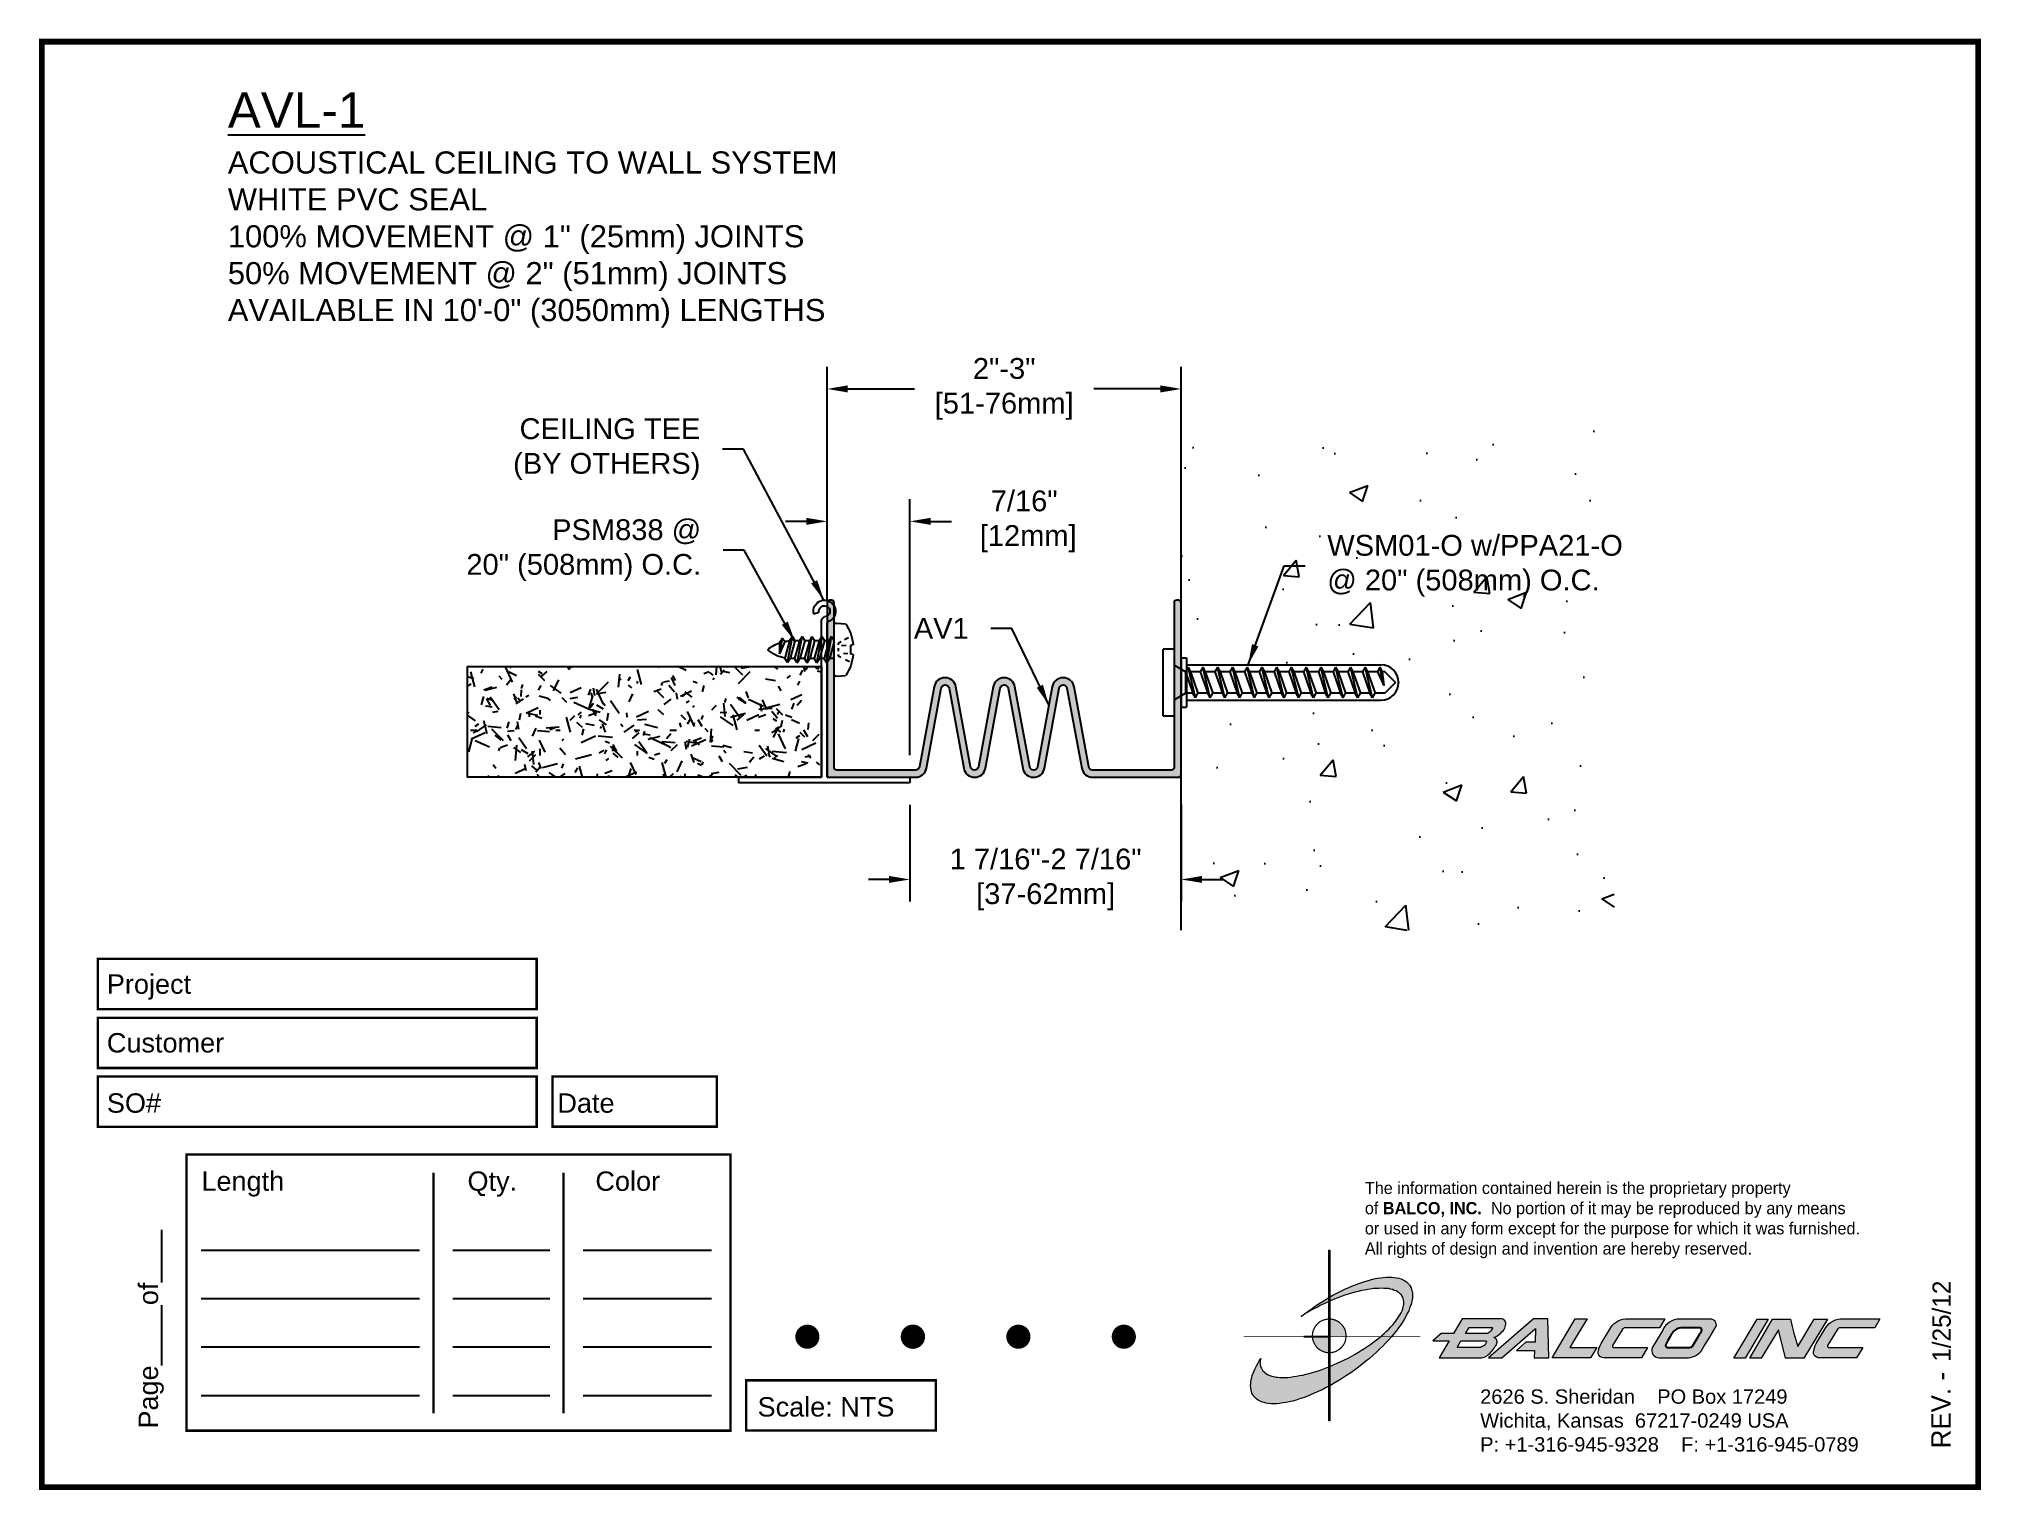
# Paper-space layout 'Layout1' of a CAD drawing. Header units: inches. Extents: x 0 to 10, y 0 to 7.5.
# The model-space entities are those that its viewports show. They can reach past a viewport. Long polylines and large blocks are cut down to what shows.
import ezdxf

# ---------------------------------------------------------------- set-up
doc = ezdxf.new("R2010")
doc.units = ezdxf.units.IN
doc.header["$MEASUREMENT"] = 0
for name, color, linetype in [('Anchors', 4, 'Continuous'), ('Border', 7, 'Continuous'), ('Conditions', 1, 'Continuous'), ('Dimensions', 3, 'Continuous'), ('Fillers', 2, 'Continuous'), ('Metals', 7, 'Continuous'), ('Text', 2, 'Continuous')]:
    doc.layers.add(name, color=color, linetype=linetype)
doc.styles.add('ARIAL', font='arial.ttf')
doc.styles.add('Copyright', font='ERASDEMI.TTF')
doc.dimstyles.new('ARIAL', dxfattribs={"dimtxt": 0.1175, "dimasz": 0.1175, "dimexe": 0.125, "dimexo": 0.125, "dimgap": 0.125, "dimtad": 0, "dimtih": 1, "dimtoh": 1, "dimdec": 4, "dimzin": 0, "dimdsep": 46, "dimlunit": 4, "dimtxsty": 'ARIAL', "dimcen": 0.09, "dimadec": 0, "dimazin": 0, "dimtfac": 1, "dimtdec": 4, "dimtofl": 0, "dimtmove": 0, "dimatfit": 3, "dimfxl": 0, "dimfrac": 2, "dimtolj": 1, "dimtzin": 0, "dimarcsym": 0})

psp = doc.layouts.get("Layout1")

# ---------------------------------------------------------------- texts
at = {"insert": (6.828, 1.576), "char_height": 0.0625, "width": 50.295, "attachment_point": 1, "style": 'Copyright'}
psp.add_mtext('The information contained herein is the proprietary property\\Pof {\\fEras Bold ITC|b0|i0|c0|p34;BALCO, INC.}  No portion of it may be reproduced by any means\\Por used in any form except for the purpose for which it was furnished.\\PAll rights of design and invention are hereby reserved.', dxfattribs=at)
at = {"layer": 'Border', "style": 'ARIAL'}
for s, p in [('Project', (0.336, 2.547)), ('Customer', (0.336, 2.244)), ('SO#', (0.336, 1.933)), ('Date', (2.661, 1.933)), ('Length', (0.824, 1.53)), ('Qty.', (2.197, 1.53)), ('Color', (2.857, 1.53)), ('Scale: NTS', (3.694, 0.365))]:
    psp.add_text(s, height=0.1, dxfattribs=at).set_placement(p)
psp.add_text('Page%%u        %%uof%%u       ', height=0.1, rotation=90, dxfattribs=at).set_placement((0.6, 0.303))
at = {"layer": 'Border', "insert": (7.423, 0.505), "char_height": 0.074, "width": 2.3438, "attachment_point": 1, "style": 'ARIAL'}
psp.add_mtext('2626 S. Sheridan    PO Box 17249\\PWichita, Kansas  67217-0249 USA \\PP: +1-316-945-9328    F: +1-316-945-0789', dxfattribs=at)

msp = doc.modelspace()

# ---------------------------------------------------------------- texts
at = {"layer": 'Text', "insert": (2.4734, 8.65193), "char_height": 0.2, "width": 3.9375, "attachment_point": 1, "style": 'ARIAL'}
msp.add_mtext('{\\LAVL-1\\P\\H0.625x;\\lACOUSTICAL CEILING TO WALL SYSTEM\\PWHITE PVC SEAL\\P100% MOVEMENT @ 1" (25mm) JOINTS\\P50% MOVEMENT @ 2" (51mm) JOINTS\\PAVAILABLE IN 10\'-0" (3050mm) LENGTHS}', dxfattribs=at)
at = {"layer": 'Text', "char_height": 0.1175, "style": 'ARIAL'}
for s, insert, attachment_point in [(' CEILING TEE\\P(BY OTHERS)', (5.14245, 6.63665), 6), ('PSM838 @\\P20" (508mm) O.C.', (5.14666, 6.06621), 6), ('WSM01-O w/PPA21-O\\P@ 20" (508mm) O.C.', (8.68274, 5.97793), 4), ('AV1', (6.65803, 5.62431), 6)]:
    msp.add_mtext(s, dxfattribs=dict(at, insert=insert, attachment_point=attachment_point))

# ---------------------------------------------------------------- blocks, each defined once
blk = doc.blocks.new('ACADlogo')
h = blk.add_hatch(color=256)
h.paths.add_polyline_path([(-3.346, 1.223), (-3.351, 1.223), (-3.351, 0.979), (-3.346, 0.982)])
h.paths.add_polyline_path([(-3.346, 0.961), (-3.351, 0.959), (-3.351, 0.868), (-3.346, 0.868)])
h.paths.add_polyline_path([(-3.346, 0.777), (-3.351, 0.777), (-3.351, 0.699), (-3.351, 0.695), (-3.35, 0.695), (-3.346, 0.695)])
h.paths.add_polyline_path([(-3.346, 0.864), (-3.346, 0.868), (-3.35, 0.868), (-3.351, 0.868), (-3.351, 0.777), (-3.346, 0.777), (-3.346, 0.778), (-3.348, 0.778)])
h.paths.add_polyline_path([(-3.346, 0.524), (-3.351, 0.521), (-3.351, 0.342), (-3.346, 0.342)])
h.paths.add_polyline_path([(-3.346, 0.695), (-3.351, 0.695), (-3.351, 0.621), (-3.346, 0.623)])
h.paths.add_polyline_path([(-3.346, 0.623), (-3.351, 0.621), (-3.351, 0.521), (-3.346, 0.524)])
h.paths.add_polyline_path([(-3.346, 0.982), (-3.351, 0.979), (-3.351, 0.959), (-3.346, 0.961)])
h = blk.add_hatch(color=175)
h.paths.add_polyline_path([(-3.518, 0.573), (-3.534, 0.571), (-3.548, 0.569), (-3.562, 0.567), (-3.576, 0.567), (-3.589, 0.566), (-3.602, 0.567), (-3.614, 0.568), (-3.625, 0.569), (-3.636, 0.572), (-3.646, 0.574), (-3.656, 0.577), (-3.664, 0.581), (-3.673, 0.585), (-3.679, 0.589), (-3.685, 0.595), (-3.688, 0.598), (-3.691, 0.6), (-3.695, 0.607), (-3.699, 0.614), (-3.703, 0.621), (-3.704, 0.626), (-3.705, 0.631), (-3.706, 0.637), (-3.706, 0.642), (-3.705, 0.648), (-3.705, 0.653), (-3.703, 0.659), (-3.702, 0.665), (-3.71, 0.652), (-3.717, 0.639), (-3.725, 0.626), (-3.731, 0.613), (-3.737, 0.601), (-3.741, 0.589), (-3.746, 0.577), (-3.749, 0.566), (-3.751, 0.555), (-3.753, 0.544), (-3.754, 0.538), (-3.754, 0.533), (-3.755, 0.523), (-3.754, 0.513), (-3.753, 0.508), (-3.752, 0.503), (-3.75, 0.494), (-3.748, 0.486), (-3.743, 0.477), (-3.74, 0.473), (-3.738, 0.469), (-3.734, 0.465), (-3.73, 0.461), (-3.723, 0.455), (-3.715, 0.449), (-3.706, 0.445), (-3.695, 0.44), (-3.685, 0.437), (-3.674, 0.434), (-3.661, 0.432), (-3.648, 0.431), (-3.634, 0.431), (-3.62, 0.431), (-3.604, 0.433), (-3.588, 0.435), (-3.572, 0.438), (-3.556, 0.441), (-3.538, 0.445), (-3.52, 0.449), (-3.503, 0.456), (-3.483, 0.461), (-3.464, 0.469), (-3.445, 0.477), (-3.426, 0.485), (-3.406, 0.494), (-3.385, 0.503), (-3.364, 0.514), (-3.351, 0.521), (-3.351, 0.621), (-3.364, 0.616), (-3.382, 0.609), (-3.4, 0.603), (-3.418, 0.598), (-3.436, 0.592), (-3.453, 0.587), (-3.47, 0.583), (-3.486, 0.579), (-3.503, 0.576)])
h.paths.add_polyline_path([(-3.215, 0.687), (-3.251, 0.667), (-3.289, 0.649), (-3.327, 0.631), (-3.345, 0.623), (-3.346, 0.623), (-3.346, 0.524), (-3.343, 0.525), (-3.323, 0.537), (-3.302, 0.549), (-3.28, 0.563), (-3.259, 0.577), (-3.238, 0.59), (-3.218, 0.605), (-3.198, 0.62), (-3.179, 0.635), (-3.16, 0.65), (-3.141, 0.665), (-3.123, 0.681), (-3.106, 0.696), (-3.089, 0.712), (-3.074, 0.727), (-3.058, 0.743), (-3.043, 0.759), (-3.03, 0.775), (-3.028, 0.777), (-3.085, 0.777), (-3.091, 0.772), (-3.105, 0.761), (-3.118, 0.75), (-3.134, 0.739), (-3.149, 0.729), (-3.165, 0.718), (-3.182, 0.707), (-3.198, 0.697)])
h.paths.add_polyline_path([(-2.921, 1.009), (-2.922, 1.015), (-2.924, 1.02), (-2.926, 1.029), (-2.931, 1.038), (-2.934, 1.043), (-2.936, 1.047), (-2.94, 1.05), (-2.943, 1.054), (-2.951, 1.06), (-2.959, 1.066), (-2.968, 1.071), (-2.978, 1.075), (-2.989, 1.079), (-3, 1.081), (-3.013, 1.083), (-3.026, 1.084), (-3.04, 1.084), (-3.054, 1.084), (-3.07, 1.083), (-3.085, 1.081), (-3.102, 1.079), (-3.118, 1.075), (-3.136, 1.07), (-3.153, 1.066), (-3.171, 1.06), (-3.191, 1.054), (-3.21, 1.047), (-3.229, 1.039), (-3.248, 1.031), (-3.268, 1.022), (-3.289, 1.012), (-3.31, 1.002), (-3.33, 0.991), (-3.346, 0.982), (-3.346, 0.961), (-3.342, 0.962), (-3.323, 0.971), (-3.305, 0.978), (-3.287, 0.984), (-3.268, 0.991), (-3.251, 0.996), (-3.234, 1.002), (-3.216, 1.007), (-3.199, 1.011), (-3.182, 1.015), (-3.167, 1.018), (-3.15, 1.021), (-3.136, 1.023), (-3.121, 1.025), (-3.107, 1.026), (-3.093, 1.026), (-3.079, 1.027), (-3.067, 1.026), (-3.054, 1.026), (-3.043, 1.025), (-3.032, 1.022), (-3.022, 1.02), (-3.013, 1.016), (-3.004, 1.013), (-2.997, 1.009), (-2.989, 1.005), (-2.983, 0.999), (-2.98, 0.996), (-2.978, 0.994), (-2.973, 0.987), (-2.969, 0.981), (-2.967, 0.973), (-2.965, 0.965), (-2.964, 0.957), (-2.964, 0.949), (-2.964, 0.944), (-2.965, 0.94), (-2.967, 0.93), (-2.969, 0.921), (-2.973, 0.911), (-2.978, 0.901), (-2.983, 0.891), (-2.989, 0.881), (-2.996, 0.871), (-3.004, 0.86), (-3.012, 0.849), (-3.021, 0.838), (-3.032, 0.827), (-3.042, 0.816), (-3.053, 0.805), (-3.065, 0.794), (-3.077, 0.783), (-3.085, 0.777), (-3.028, 0.777), (-3.016, 0.791), (-3.004, 0.806), (-2.992, 0.822), (-2.981, 0.837), (-2.971, 0.852), (-2.962, 0.866), (-2.954, 0.882), (-2.946, 0.896), (-2.939, 0.91), (-2.934, 0.924), (-2.929, 0.938), (-2.926, 0.944), (-2.925, 0.951), (-2.922, 0.963), (-2.92, 0.975), (-2.92, 0.982), (-2.919, 0.987), (-2.92, 0.999), (-2.92, 1.005)])
h.paths.add_polyline_path([(-3.372, 0.966), (-3.393, 0.953), (-3.415, 0.94), (-3.435, 0.925), (-3.455, 0.911), (-3.475, 0.897), (-3.494, 0.882), (-3.468, 0.898), (-3.439, 0.915), (-3.41, 0.93), (-3.396, 0.938), (-3.38, 0.945), (-3.351, 0.959), (-3.351, 0.979)])
h = blk.add_hatch(color=256)
h.paths.add_polyline_path([(-3.268, 0.814), (-3.27, 0.819), (-3.273, 0.824), (-3.276, 0.828), (-3.279, 0.833), (-3.282, 0.837), (-3.286, 0.841), (-3.29, 0.845), (-3.294, 0.849), (-3.298, 0.852), (-3.303, 0.855), (-3.308, 0.858), (-3.313, 0.86), (-3.318, 0.863), (-3.323, 0.864), (-3.328, 0.866), (-3.334, 0.867), (-3.339, 0.868), (-3.345, 0.868), (-3.346, 0.868), (-3.346, 0.777), (-3.335, 0.777), (-3.262, 0.777), (-3.262, 0.781), (-3.262, 0.787), (-3.263, 0.792), (-3.264, 0.798), (-3.265, 0.803), (-3.266, 0.808)])
h.paths.add_polyline_path([(-3.351, 0.777), (-3.436, 0.777), (-3.435, 0.773), (-3.435, 0.768), (-3.434, 0.762), (-3.432, 0.757), (-3.431, 0.752), (-3.428, 0.747), (-3.426, 0.742), (-3.423, 0.737), (-3.42, 0.732), (-3.417, 0.728), (-3.414, 0.723), (-3.41, 0.719), (-3.406, 0.716), (-3.401, 0.712), (-3.397, 0.709), (-3.392, 0.706), (-3.387, 0.704), (-3.382, 0.701), (-3.377, 0.699), (-3.372, 0.698), (-3.367, 0.696), (-3.361, 0.695), (-3.356, 0.695), (-3.351, 0.695)])
h.paths.add_polyline_path([(-3.346, 0.868), (-3.35, 0.868), (-3.351, 0.868), (-3.351, 0.777), (-3.346, 0.777)])
h = blk.add_hatch(color=256)
h.paths.add_polyline_path([(-2.438, 0.844, 0.412988), (-2.461, 0.869), (-2.663, 0.869), (-2.707, 0.794), (-2.771, 0.794), (-2.815, 0.755), (-2.73, 0.755), (-2.781, 0.668), (-2.563, 0.668, 0.107996), (-2.538, 0.677, 0.108939), (-2.494, 0.724, 0.080345), (-2.483, 0.745, 0.419497), (-2.499, 0.773, 0.149928), (-2.447, 0.815, 0.134283)])
h.paths.add_polyline_path([(-2.507, 0.821, -0.209012), (-2.532, 0.794), (-2.538, 0.794), (-2.646, 0.794), (-2.627, 0.825), (-2.51, 0.825, -0.56619)], flags=16)
h.paths.add_polyline_path([(-2.538, 0.75, -0.241309), (-2.569, 0.722), (-2.688, 0.722), (-2.669, 0.755), (-2.541, 0.755, -0.56619)], flags=16)
for points in [[(-2.285, 0.819), (-2.287, 0.748), (-2.335, 0.748), (-2.383, 0.705), (-2.29, 0.705), (-2.292, 0.668), (-2.215, 0.668), (-2.221, 0.869), (-2.295, 0.869), (-2.527, 0.668), (-2.458, 0.668)], [(-2.018, 0.869), (-2.079, 0.869), (-2.198, 0.668), (-2, 0.668), (-1.968, 0.722), (-2.107, 0.722), (-2.085, 0.759), (-2.064, 0.794)], [(-1.617, 0.869), (-1.807, 0.869, 0.270182), (-1.896, 0.825), (-1.946, 0.742, 0.109019), (-1.961, 0.695, 0.340665), (-1.945, 0.672, 0.129907), (-1.923, 0.668), (-1.738, 0.668), (-1.706, 0.722), (-1.878, 0.722), (-1.882, 0.722, -0.601242), (-1.887, 0.731), (-1.838, 0.813, -0.253048), (-1.821, 0.823), (-1.645, 0.823)], [(-1.083, 0.867), (-1.14, 0.867), (-1.261, 0.667), (-1.26, 0.667), (-1.202, 0.667)], [(-0.96, 0.83), (-0.969, 0.867), (-1.061, 0.867), (-1.179, 0.667), (-1.12, 0.667), (-1.031, 0.812), (-0.995, 0.667), (-0.9, 0.667), (-0.778, 0.867), (-0.846, 0.867), (-0.931, 0.727), (-0.951, 0.795)], [(-0.507, 0.869), (-0.697, 0.869, 0.270182), (-0.786, 0.825), (-0.836, 0.742, 0.109019), (-0.85, 0.695, 0.340665), (-0.835, 0.672, 0.129907), (-0.812, 0.668), (-0.628, 0.668), (-0.595, 0.722), (-0.768, 0.722), (-0.772, 0.722, -0.601242), (-0.777, 0.731), (-0.728, 0.813, -0.253048), (-0.71, 0.823), (-0.534, 0.823)], [(-3.346, 0.623), (-3.351, 0.621), (-3.351, 0.521), (-3.346, 0.524)]]:
    blk.add_hatch(color=256).paths.add_polyline_path(points)
h = blk.add_hatch(color=256)
h.paths.add_polyline_path([(-1.377, 0.868), (-1.383, 0.868), (-1.383, 0.868), (-1.44, 0.868), (-1.492, 0.868), (-1.541, 0.868, 0.297712), (-1.628, 0.811), (-1.68, 0.723, 0.585116), (-1.646, 0.668), (-1.506, 0.668, 0.210586), (-1.429, 0.703), (-1.415, 0.726), (-1.389, 0.769), (-1.352, 0.831, 0.4352)])
h.paths.add_polyline_path([(-1.437, 0.823, -0.603783), (-1.428, 0.805), (-1.431, 0.801), (-1.434, 0.796), (-1.438, 0.789), (-1.474, 0.728, -0.229001), (-1.489, 0.722), (-1.494, 0.722), (-1.501, 0.722), (-1.597, 0.722), (-1.604, 0.722, -0.492401), (-1.613, 0.734), (-1.601, 0.757), (-1.591, 0.775), (-1.582, 0.791, -0.238368), (-1.535, 0.823)], flags=16)
for q in [(-3.48, 0.777), (-3.351, 0.642)]:
    blk.add_line((-3.351, 0.777), q)
at = {"color": 7, "lineweight": 0}
for points in [[(-3.351, 1.223), (-3.346, 1.223), (-3.346, 0.342), (-3.351, 0.342), (-3.351, 1.223)], [(-2.292, 0.668), (-2.215, 0.668), (-2.221, 0.869), (-2.295, 0.869), (-2.527, 0.668), (-2.458, 0.668), (-2.285, 0.819), (-2.287, 0.748), (-2.286, 0.748), (-2.335, 0.748), (-2.383, 0.705), (-2.29, 0.705), (-2.292, 0.668), (-2.292, 0.668)], [(-2.198, 0.668), (-2.079, 0.869), (-2.018, 0.869), (-2.064, 0.794), (-2.085, 0.759), (-2.107, 0.722), (-1.968, 0.722), (-2, 0.668), (-2.198, 0.668), (-2.198, 0.668)], [(-1.383, 0.868), (-1.383, 0.868)], [(-1.261, 0.667), (-1.14, 0.867), (-1.083, 0.867), (-1.202, 0.667), (-1.26, 0.667), (-1.261, 0.667), (-1.261, 0.667)], [(-0.9, 0.667), (-0.995, 0.667), (-1.031, 0.812), (-1.12, 0.667), (-1.179, 0.667), (-1.061, 0.867), (-0.969, 0.867), (-0.96, 0.83), (-0.951, 0.795), (-0.931, 0.727), (-0.846, 0.867), (-0.778, 0.867), (-0.9, 0.667), (-0.9, 0.667)]]:
    blk.add_lwpolyline(points, dxfattribs=at)
at = {"color": 175, "lineweight": 0}
blk.add_lwpolyline([(-2.926, 1.029), (-2.924, 1.02), (-2.922, 1.015), (-2.921, 1.009), (-2.92, 1.005), (-2.92, 0.999), (-2.919, 0.987), (-2.92, 0.982), (-2.92, 0.975), (-2.922, 0.963), (-2.925, 0.951), (-2.926, 0.944), (-2.929, 0.938), (-2.934, 0.924), (-2.939, 0.91), (-2.946, 0.896), (-2.954, 0.882), (-2.962, 0.866), (-2.971, 0.852), (-2.981, 0.837), (-2.992, 0.822), (-3.004, 0.806), (-3.016, 0.791), (-3.03, 0.775), (-3.043, 0.759), (-3.058, 0.743), (-3.074, 0.727), (-3.089, 0.712), (-3.106, 0.696), (-3.123, 0.681), (-3.141, 0.665), (-3.16, 0.65), (-3.179, 0.635), (-3.198, 0.62), (-3.218, 0.605), (-3.238, 0.59), (-3.259, 0.577), (-3.28, 0.563), (-3.302, 0.549), (-3.323, 0.537), (-3.343, 0.525), (-3.364, 0.514), (-3.385, 0.503), (-3.406, 0.494), (-3.426, 0.485), (-3.445, 0.477), (-3.464, 0.469), (-3.483, 0.461), (-3.503, 0.456), (-3.52, 0.449), (-3.538, 0.445), (-3.556, 0.441), (-3.572, 0.438), (-3.588, 0.435), (-3.604, 0.433), (-3.62, 0.431), (-3.634, 0.431), (-3.648, 0.431), (-3.661, 0.432), (-3.674, 0.434), (-3.685, 0.437), (-3.695, 0.44), (-3.706, 0.445), (-3.715, 0.449), (-3.723, 0.455), (-3.73, 0.461), (-3.734, 0.465), (-3.738, 0.469), (-3.74, 0.473), (-3.743, 0.477), (-3.748, 0.486), (-3.75, 0.494), (-3.752, 0.503), (-3.753, 0.508), (-3.754, 0.513), (-3.755, 0.523), (-3.754, 0.533), (-3.754, 0.538), (-3.753, 0.544), (-3.751, 0.555), (-3.749, 0.566), (-3.746, 0.577), (-3.741, 0.589), (-3.737, 0.601), (-3.731, 0.613), (-3.725, 0.626), (-3.717, 0.639), (-3.71, 0.652), (-3.702, 0.665), (-3.703, 0.659), (-3.705, 0.653), (-3.705, 0.648), (-3.706, 0.642), (-3.706, 0.637), (-3.705, 0.631), (-3.704, 0.626), (-3.703, 0.621), (-3.699, 0.614), (-3.695, 0.607), (-3.691, 0.6), (-3.688, 0.598), (-3.685, 0.595), (-3.679, 0.589), (-3.673, 0.585), (-3.664, 0.581), (-3.656, 0.577), (-3.646, 0.574), (-3.636, 0.572), (-3.625, 0.569), (-3.614, 0.568), (-3.602, 0.567), (-3.589, 0.566), (-3.576, 0.567), (-3.562, 0.567), (-3.548, 0.569), (-3.534, 0.571), (-3.518, 0.573), (-3.503, 0.576), (-3.486, 0.579), (-3.47, 0.583), (-3.453, 0.587), (-3.436, 0.592), (-3.418, 0.598), (-3.4, 0.603), (-3.382, 0.609), (-3.364, 0.616), (-3.345, 0.623), (-3.327, 0.631), (-3.289, 0.649), (-3.251, 0.667), (-3.215, 0.687), (-3.198, 0.697), (-3.182, 0.707), (-3.165, 0.718), (-3.149, 0.729), (-3.134, 0.739), (-3.118, 0.75), (-3.105, 0.761), (-3.091, 0.772), (-3.077, 0.783), (-3.065, 0.794), (-3.053, 0.805), (-3.042, 0.816), (-3.032, 0.827), (-3.021, 0.838), (-3.012, 0.849), (-3.004, 0.86), (-2.996, 0.871), (-2.989, 0.881), (-2.983, 0.891), (-2.978, 0.901), (-2.973, 0.911), (-2.969, 0.921), (-2.967, 0.93), (-2.965, 0.94), (-2.964, 0.944), (-2.964, 0.949), (-2.964, 0.957), (-2.965, 0.965), (-2.967, 0.973), (-2.969, 0.981), (-2.973, 0.987), (-2.978, 0.994), (-2.98, 0.996), (-2.983, 0.999), (-2.989, 1.005), (-2.997, 1.009), (-3.004, 1.013), (-3.013, 1.016), (-3.022, 1.02), (-3.032, 1.022), (-3.043, 1.025), (-3.054, 1.026), (-3.067, 1.026), (-3.079, 1.027), (-3.093, 1.026), (-3.107, 1.026), (-3.121, 1.025), (-3.136, 1.023), (-3.15, 1.021), (-3.167, 1.018), (-3.182, 1.015), (-3.199, 1.011), (-3.216, 1.007), (-3.234, 1.002), (-3.251, 0.996), (-3.268, 0.991), (-3.287, 0.984), (-3.305, 0.978), (-3.323, 0.971), (-3.342, 0.962), (-3.38, 0.945), (-3.396, 0.938), (-3.41, 0.93), (-3.439, 0.915), (-3.468, 0.898), (-3.494, 0.882), (-3.475, 0.897), (-3.455, 0.911), (-3.435, 0.925), (-3.415, 0.94), (-3.393, 0.953), (-3.372, 0.966), (-3.351, 0.979), (-3.33, 0.991), (-3.31, 1.002), (-3.289, 1.012), (-3.268, 1.022), (-3.248, 1.031), (-3.229, 1.039), (-3.21, 1.047), (-3.191, 1.054), (-3.171, 1.06), (-3.153, 1.066), (-3.136, 1.07), (-3.118, 1.075), (-3.102, 1.079), (-3.085, 1.081), (-3.07, 1.083), (-3.054, 1.084), (-3.04, 1.084), (-3.026, 1.084), (-3.013, 1.083), (-3, 1.081), (-2.989, 1.079), (-2.978, 1.075), (-2.968, 1.071), (-2.959, 1.066), (-2.951, 1.06), (-2.943, 1.054), (-2.94, 1.05), (-2.936, 1.047), (-2.934, 1.043), (-2.931, 1.038), (-2.926, 1.029), (-2.926, 1.029)], dxfattribs=at)
at = {"color": 7, "lineweight": 0, "const_width": 0.0064}
blk.add_lwpolyline([(-3.262, 0.781), (-3.262, 0.787), (-3.263, 0.792), (-3.264, 0.798), (-3.265, 0.803), (-3.266, 0.808), (-3.268, 0.814), (-3.27, 0.819), (-3.273, 0.824), (-3.276, 0.828), (-3.279, 0.833), (-3.282, 0.837), (-3.286, 0.841), (-3.29, 0.845), (-3.294, 0.849), (-3.298, 0.852), (-3.303, 0.855), (-3.308, 0.858), (-3.313, 0.86), (-3.318, 0.863), (-3.323, 0.864), (-3.328, 0.866), (-3.334, 0.867), (-3.339, 0.868), (-3.345, 0.868), (-3.35, 0.868), (-3.356, 0.868), (-3.361, 0.867), (-3.367, 0.866), (-3.372, 0.865), (-3.377, 0.863), (-3.382, 0.862), (-3.387, 0.859), (-3.392, 0.857), (-3.397, 0.854), (-3.401, 0.851), (-3.406, 0.847), (-3.41, 0.843), (-3.414, 0.839), (-3.417, 0.835), (-3.42, 0.831), (-3.423, 0.826), (-3.426, 0.821), (-3.428, 0.816), (-3.431, 0.811), (-3.432, 0.806), (-3.434, 0.801), (-3.435, 0.795), (-3.435, 0.79), (-3.436, 0.784), (-3.436, 0.779), (-3.435, 0.773), (-3.435, 0.768), (-3.434, 0.762), (-3.432, 0.757), (-3.431, 0.752), (-3.428, 0.747), (-3.426, 0.742), (-3.423, 0.737), (-3.42, 0.732), (-3.417, 0.728), (-3.414, 0.723), (-3.41, 0.719), (-3.406, 0.716), (-3.401, 0.712), (-3.397, 0.709), (-3.392, 0.706), (-3.387, 0.704), (-3.382, 0.701), (-3.377, 0.699), (-3.372, 0.698), (-3.367, 0.696), (-3.361, 0.695), (-3.356, 0.695), (-3.35, 0.695), (-3.345, 0.695), (-3.339, 0.695), (-3.334, 0.696), (-3.328, 0.697), (-3.323, 0.698), (-3.318, 0.7), (-3.313, 0.702), (-3.308, 0.705), (-3.303, 0.708), (-3.298, 0.711), (-3.294, 0.714), (-3.29, 0.718), (-3.286, 0.721), (-3.282, 0.726), (-3.279, 0.73), (-3.276, 0.734), (-3.273, 0.739), (-3.27, 0.744), (-3.268, 0.749), (-3.266, 0.754), (-3.265, 0.76), (-3.264, 0.765), (-3.263, 0.77), (-3.262, 0.776), (-3.262, 0.781)], dxfattribs=at)
at = {"color": 7, "lineweight": 0}
for points in [[(-2.447, 0.815, 0.130368), (-2.438, 0.843, 0.448367), (-2.463, 0.869), (-2.663, 0.869), (-2.707, 0.794), (-2.771, 0.794), (-2.815, 0.755), (-2.73, 0.755), (-2.781, 0.668), (-2.563, 0.668, 0.107996), (-2.538, 0.677, 0.108939), (-2.494, 0.724, 0.077395), (-2.484, 0.744, 0.430878), (-2.499, 0.773, 0.149928)], [(-2.507, 0.821, -0.209012), (-2.532, 0.794), (-2.538, 0.794), (-2.646, 0.794), (-2.627, 0.825), (-2.512, 0.825), (-2.509, 0.825, -0.531288)], [(-1.838, 0.813), (-1.887, 0.731, 0.587385), (-1.882, 0.722), (-1.878, 0.722), (-1.706, 0.722), (-1.738, 0.668), (-1.923, 0.668, -0.129907), (-1.945, 0.672, -0.349839), (-1.961, 0.696, -0.107341), (-1.946, 0.742), (-1.896, 0.825, -0.270182), (-1.807, 0.869), (-1.617, 0.869), (-1.645, 0.823), (-1.821, 0.823, 0.252436)], [(-1.68, 0.723, 0.585116), (-1.646, 0.668), (-1.506, 0.668, 0.210586), (-1.429, 0.703), (-1.415, 0.726), (-1.389, 0.769), (-1.352, 0.831, 0.4352), (-1.377, 0.868), (-1.383, 0.868), (-1.383, 0.868), (-1.44, 0.868), (-1.492, 0.868), (-1.541, 0.868, 0.297712), (-1.628, 0.811)], [(-0.728, 0.813), (-0.777, 0.731, 0.587385), (-0.772, 0.722), (-0.768, 0.722), (-0.595, 0.722), (-0.628, 0.668), (-0.812, 0.668, -0.129907), (-0.835, 0.672, -0.349839), (-0.85, 0.696, -0.107341), (-0.836, 0.742), (-0.786, 0.825, -0.270182), (-0.697, 0.869), (-0.507, 0.869), (-0.534, 0.823), (-0.71, 0.823, 0.252436)], [(-2.569, 0.722), (-2.688, 0.722), (-2.669, 0.755), (-2.543, 0.755), (-2.54, 0.755, -0.531288), (-2.538, 0.75, -0.241309)]]:
    blk.add_lwpolyline(points, format="xyb", close=True, dxfattribs=at)
blk.add_lwpolyline([(-1.437, 0.823), (-1.535, 0.823, 0.238368), (-1.582, 0.791), (-1.591, 0.775), (-1.601, 0.757), (-1.613, 0.734, 0.490298), (-1.604, 0.722), (-1.597, 0.722), (-1.501, 0.722), (-1.494, 0.722), (-1.489, 0.722, 0.229001), (-1.474, 0.728), (-1.438, 0.789), (-1.434, 0.796), (-1.431, 0.801), (-1.428, 0.805, 0.603783)], format="xyb", close=True)
blk.add_lwpolyline([(-2.879, 0.777, 0.00455, 0.00455, 0), (-3.791, 0.777, 0.00183, 0.00183, 0), (-3.791, 0.777, 0.00183, 0.00183, 0)], format="xyseb", dxfattribs=at)
blk = doc.blocks.new('REV')
at = {"style": 'Copyright'}
blk.add_text('REV. -', height=0.1, rotation=90, dxfattribs=at).set_placement((-0.142, 0.201))
at = {"style": 'Copyright', "flags": 4}
blk.add_attdef('REVISIONDATE', (-0.142, 0.648), '', height=0.0938, rotation=90, dxfattribs=at)
blk = doc.blocks.new('acttbar')
blk.add_line((0.484, 0.031), (0.484, 0))
at = {"layer": 'Metals'}
blk.add_line((-0.484, 0.031), (-0.484, 0), dxfattribs=at)
for points in [[(-0.016, 0.031), (-0.016, 0.906)], [(0.016, 0.031), (0.016, 0.913)], [(0.03, 0.961), (0.06, 0.953)], [(-0.016, 0.031), (-0.484, 0.031)], [(-0.484, 0), (0.484, 0)], [(0.484, 0.031), (0.016, 0.031)]]:
    blk.add_lwpolyline(points, dxfattribs=at)
for centre, radius, start, end in [((-0.001, 0.969), 0.0625, 345.5186, 249.8671), ((-0.001, 0.969), 0.0313, 345.9938, 269.3303), ((-0.031, 0.89), 0.0223, 46.7158, 71.33), ((-0.014, 0.911), 0.0297, 355.5582, 64.1671)]:
    blk.add_arc(centre, radius, start, end, dxfattribs=at)
blk = doc.blocks.new('*D6')
at = {"layer": 'Defpoints', "color": 0}
for p in [(6.326, 4.752), (7.858, 4.752), (7.858, 4.206)]:
    blk.add_point(p, dxfattribs=at)
at = {"layer": 'Dimensions', "color": 0, "lineweight": -2}
for p, q in [((6.326, 4.627), (6.326, 4.081)), ((7.858, 4.627), (7.858, 4.081)), ((6.208, 4.206), (6.091, 4.206)), ((7.975, 4.206), (8.093, 4.206))]:
    blk.add_line(p, q, dxfattribs=at)
at = {"layer": 'Dimensions', "color": 0}
for points in [[(6.208, 4.226), (6.208, 4.187), (6.326, 4.206)], [(7.975, 4.226), (7.975, 4.187), (7.858, 4.206)]]:
    blk.add_solid(points, dxfattribs=at)
at = {"layer": 'Dimensions', "color": 0, "insert": (7.092, 4.206), "char_height": 0.1175, "attachment_point": 5, "style": 'ARIAL'}
blk.add_mtext('\\A1;1 7/16"-2 7/16"\\P[37-62mm]', dxfattribs=at)
blk = doc.blocks.new('AV1')
blk.add_hatch(color=256).paths.add_polyline_path([(0.728, 0.511, 0.833258), (0.605, 0.511), (0.522, 0.058, -0.362025), (0.5, 0.04), (0.055, 0.04, -0.414214), (0.04, 0.055), (0.04, 0.985, 0.414214), (0.025, 1), (0.015, 1, 0.414214), (0, 0.985), (0, 0.015, 0.414214), (0.015, 0), (0.5, 0, 0.362025), (0.561, 0.051), (0.645, 0.504, -0.833258), (0.689, 0.504), (0.772, 0.051, 0.833258), (0.895, 0.051), (0.978, 0.504, -0.833258), (1.022, 0.504), (1.105, 0.051, 0.833258), (1.228, 0.051), (1.311, 0.504, -0.833258), (1.355, 0.504), (1.439, 0.051, 0.362025), (1.5, 0), (1.985, 0, 0.414214), (2, 0.015), (2, 0.985, 0.414214), (1.985, 1), (1.975, 1, 0.414214), (1.96, 0.985), (1.96, 0.055, -0.414214), (1.945, 0.04), (1.5, 0.04, -0.362025), (1.478, 0.058), (1.395, 0.511, 0.833258), (1.272, 0.511), (1.189, 0.058, -0.833258), (1.145, 0.058), (1.061, 0.511, 0.833258), (0.939, 0.511), (0.855, 0.058, -0.833258), (0.811, 0.058)])
at = {"linetype": 'Continuous', "flags": 128}
blk.add_lwpolyline([(0.04, 0.985, 0.414214), (0.025, 1), (0.015, 1, 0.414214), (0, 0.985), (0, 0.015, 0.414214), (0.015, 0), (0.5, 0, 0.362025), (0.561, 0.051), (0.645, 0.504, -0.833258), (0.689, 0.504), (0.772, 0.051, 0.833258), (0.895, 0.051), (0.978, 0.504, -0.833258), (1.022, 0.504), (1.105, 0.051, 0.833258), (1.228, 0.051), (1.311, 0.504, -0.833258), (1.355, 0.504), (1.439, 0.051, 0.362025), (1.5, 0), (1.985, 0, 0.414214), (2, 0.015), (2, 0.985, 0.414214), (1.985, 1), (1.975, 1, 0.414214), (1.96, 0.985), (1.96, 0.055, -0.414214), (1.945, 0.04), (1.5, 0.04, -0.362025), (1.478, 0.058), (1.395, 0.511, 0.833258), (1.272, 0.511), (1.189, 0.058, -0.833258), (1.145, 0.058), (1.061, 0.511, 0.833258), (0.939, 0.511), (0.855, 0.058, -0.833258), (0.811, 0.058), (0.728, 0.511, 0.833258), (0.605, 0.511), (0.522, 0.058, -0.362025), (0.5, 0.04), (0.055, 0.04, -0.414214), (0.04, 0.055)], format="xyb", close=True, dxfattribs=at)
blk = doc.blocks.new('x')
for p, q in [((-0.15, 0.39), (-0.146, 0.44)), ((-0.069, 0.461), (-0.058, 0.439)), ((-0.027, 0.482), (-0.025, 0.469)), ((-0.025, 0.469), (0.025, 0.469)), ((-0.024, 0.453), (-0.022, 0.428)), ((0.023, 0.443), (0.021, 0.416)), ((0.027, 0.482), (0.025, 0.469)), ((0.067, 0.457), (0.055, 0.434)), ((0.15, 0.39), (0.146, 0.44)), ((-0.137, 0.375), (0.137, 0.375)), ((-0.075, 0.333), (0.075, 0.361)), ((-0.075, 0.333), (-0.05, 0.349)), ((-0.075, 0.333), (-0.05, 0.318)), ((-0.05, 0.375), (-0.05, 0.349)), ((0.045, 0.375), (-0.05, 0.349)), ((0.05, 0.346), (-0.05, 0.318)), ((-0.044, 0.412), (-0.037, 0.399)), ((-0.037, 0.399), (-0.027, 0.399)), ((-0.009, 0.399), (0.008, 0.399)), ((0.028, 0.399), (0.037, 0.399)), ((0.045, 0.415), (0.037, 0.399)), ((0.075, 0.361), (0.05, 0.346)), ((0.05, 0.346), (0.05, 0.321)), ((0.075, 0.361), (0.052, 0.375)), ((-0.075, 0.278), (0.075, 0.306)), ((-0.075, 0.278), (-0.05, 0.293)), ((-0.075, 0.278), (-0.05, 0.262)), ((-0.075, 0.222), (0.075, 0.25)), ((-0.075, 0.222), (-0.05, 0.238)), ((-0.075, 0.222), (-0.05, 0.207)), ((0.05, 0.321), (-0.05, 0.293)), ((-0.05, 0.318), (-0.05, 0.293)), ((0.05, 0.29), (-0.05, 0.262)), ((0.05, 0.265), (-0.05, 0.238)), ((-0.05, 0.262), (-0.05, 0.238)), ((0.05, 0.235), (-0.05, 0.207)), ((0.075, 0.306), (0.05, 0.321)), ((0.075, 0.306), (0.05, 0.29)), ((0.05, 0.29), (0.05, 0.265)), ((0.075, 0.25), (0.05, 0.265)), ((0.075, 0.25), (0.05, 0.235)), ((0.05, 0.235), (0.05, 0.21)), ((-0.075, 0.167), (0.075, 0.194)), ((-0.075, 0.167), (-0.05, 0.182)), ((-0.075, 0.167), (-0.05, 0.151)), ((-0.072, 0.111), (0.075, 0.139)), ((-0.072, 0.111), (-0.05, 0.126)), ((-0.072, 0.111), (-0.047, 0.097)), ((0.05, 0.21), (-0.05, 0.182)), ((-0.05, 0.207), (-0.05, 0.182)), ((0.05, 0.179), (-0.05, 0.151)), ((0.05, 0.154), (-0.05, 0.126)), ((-0.05, 0.151), (-0.05, 0.13)), ((0.05, 0.123), (-0.047, 0.097)), ((0.075, 0.194), (0.05, 0.21)), ((0.075, 0.194), (0.05, 0.179)), ((0.05, 0.179), (0.05, 0.154)), ((0.075, 0.139), (0.05, 0.154)), ((0.075, 0.139), (0.05, 0.123)), ((0.047, 0.097), (-0.024, 0.066)), ((-0.024, 0.066), (0.066, 0.083)), ((0.039, 0.066), (-0.024, 0.066)), ((0.066, 0.083), (0.039, 0.066)), ((0.066, 0.083), (0.047, 0.097))]:
    blk.add_line(p, q)
for centre, radius, start, end in [((0, 0.219), 0.265, 95.8447, 123.323), ((0, 0.219), 0.265, 56.677, 84.1553), ((-0.137, 0.388), 0.0135, 175, 270), ((0.137, 0.388), 0.0135, 270, 5), ((0.147, 0.131), 0.197, 179.589, 181.5734), ((-0.147, 0.131), 0.197, 349.9042, 357.7894), ((0.147, 0.131), 0.197, 190.0914, 221.761), ((-0.147, 0.131), 0.197, 318.239, 340.6631)]:
    blk.add_arc(centre, radius, start, end)
blk = doc.blocks.new('PSM838')
blk.add_blockref('x', (0, -0.375))
blk = doc.blocks.new('*D10')
at = {"layer": 'Defpoints', "color": 0}
for p in [(6.326, 6.229), (5.858, 5.658), (6.326, 4.783)]:
    blk.add_point(p, dxfattribs=at)
at = {"layer": 'Dimensions', "color": 0, "lineweight": -2}
for p, q in [((5.858, 5.783), (5.858, 6.354)), ((6.326, 4.908), (6.326, 6.354)), ((5.74, 6.229), (5.623, 6.229)), ((6.443, 6.229), (6.561, 6.229))]:
    blk.add_line(p, q, dxfattribs=at)
at = {"layer": 'Dimensions', "color": 0}
for points in [[(5.74, 6.249), (5.74, 6.209), (5.858, 6.229)], [(6.443, 6.249), (6.443, 6.209), (6.326, 6.229)]]:
    blk.add_solid(points, dxfattribs=at)
at = {"layer": 'Dimensions', "color": 0, "insert": (6.971, 6.229), "char_height": 0.1175, "attachment_point": 5, "style": 'ARIAL'}
blk.add_mtext('\\A1;7/16"\\P [12mm]', dxfattribs=at)
blk = doc.blocks.new('WSM01')
for p, q in [((-0.188, 0.062), (-0.188, 0)), ((-0.188, 0.062), (0.188, 0.062)), ((0.188, 0), (-0.188, 0)), ((-0.098, 0), (-0.06, -0.065)), ((0.06, -0.065), (0.098, 0)), ((0.188, 0), (0.188, 0.062)), ((-0.086, -0.121), (0.086, -0.079)), ((-0.086, -0.121), (-0.06, -0.106)), ((0.06, -0.065), (-0.06, -0.106)), ((0.06, -0.065), (-0.06, -0.065)), ((-0.06, -0.106), (-0.06, -0.065)), ((0.06, -0.093), (-0.06, -0.135)), ((0.086, -0.079), (0.06, -0.065)), ((0.086, -0.079), (0.06, -0.093)), ((0.06, -0.148), (0.06, -0.093)), ((-0.086, -0.121), (-0.06, -0.135)), ((-0.086, -0.204), (0.086, -0.162)), ((-0.086, -0.204), (-0.06, -0.19)), ((-0.086, -0.204), (-0.06, -0.218)), ((-0.06, -0.19), (-0.06, -0.135)), ((0.06, -0.148), (-0.06, -0.19)), ((0.06, -0.176), (-0.06, -0.218)), ((-0.06, -0.273), (-0.06, -0.218)), ((0.086, -0.162), (0.06, -0.148)), ((0.086, -0.162), (0.06, -0.176)), ((0.06, -0.231), (0.06, -0.176)), ((-0.086, -0.287), (0.086, -0.246)), ((-0.086, -0.287), (-0.06, -0.273)), ((-0.086, -0.287), (-0.06, -0.302)), ((-0.086, -0.371), (0.086, -0.329)), ((0.06, -0.231), (-0.06, -0.273)), ((0.06, -0.26), (-0.06, -0.302)), ((-0.06, -0.356), (-0.06, -0.302)), ((0.06, -0.315), (-0.06, -0.356)), ((0.086, -0.246), (0.06, -0.231)), ((0.086, -0.246), (0.06, -0.26)), ((0.06, -0.315), (0.06, -0.26)), ((0.086, -0.329), (0.06, -0.315)), ((0.086, -0.329), (0.06, -0.343)), ((-0.086, -0.371), (-0.06, -0.356)), ((-0.086, -0.371), (-0.06, -0.385)), ((-0.086, -0.454), (0.086, -0.412)), ((0.06, -0.343), (-0.06, -0.385)), ((-0.06, -0.44), (-0.06, -0.385)), ((0.06, -0.398), (-0.06, -0.44)), ((0.06, -0.426), (-0.06, -0.468)), ((0.06, -0.398), (0.06, -0.343)), ((0.086, -0.412), (0.06, -0.398)), ((0.086, -0.412), (0.06, -0.426)), ((0.06, -0.481), (0.06, -0.426)), ((-0.086, -0.454), (-0.06, -0.44)), ((-0.086, -0.454), (-0.06, -0.468)), ((-0.086, -0.537), (0.086, -0.496)), ((-0.086, -0.537), (-0.06, -0.523)), ((-0.086, -0.537), (-0.06, -0.552)), ((-0.06, -0.523), (-0.06, -0.468)), ((0.06, -0.481), (-0.06, -0.523)), ((0.06, -0.51), (-0.06, -0.552)), ((0.086, -0.496), (0.06, -0.481)), ((0.086, -0.496), (0.06, -0.51)), ((0.06, -0.565), (0.06, -0.51)), ((-0.086, -0.621), (0.086, -0.579)), ((-0.086, -0.621), (-0.06, -0.606)), ((-0.086, -0.621), (-0.06, -0.635)), ((-0.06, -0.606), (-0.06, -0.552)), ((0.06, -0.565), (-0.06, -0.606)), ((0.06, -0.593), (-0.06, -0.635)), ((-0.06, -0.69), (-0.06, -0.635)), ((0.06, -0.648), (-0.06, -0.69)), ((0.086, -0.579), (0.06, -0.565)), ((0.086, -0.579), (0.06, -0.593)), ((0.06, -0.648), (0.06, -0.593)), ((0.086, -0.662), (0.06, -0.648)), ((-0.086, -0.704), (0.086, -0.662)), ((-0.086, -0.704), (-0.06, -0.69)), ((-0.086, -0.704), (-0.06, -0.718)), ((-0.086, -0.787), (0.086, -0.746)), ((0.06, -0.676), (-0.06, -0.718)), ((-0.06, -0.773), (-0.06, -0.718)), ((0.06, -0.731), (-0.06, -0.773)), ((0.06, -0.76), (-0.06, -0.802)), ((0.086, -0.662), (0.06, -0.676)), ((0.06, -0.731), (0.06, -0.676)), ((0.086, -0.746), (0.06, -0.731)), ((0.086, -0.746), (0.06, -0.76)), ((0.06, -0.815), (0.06, -0.76)), ((-0.086, -0.787), (-0.06, -0.773)), ((-0.086, -0.787), (-0.06, -0.802)), ((-0.086, -0.871), (0.086, -0.829)), ((-0.086, -0.871), (-0.06, -0.856)), ((-0.086, -0.871), (-0.06, -0.885)), ((-0.06, -0.856), (-0.06, -0.802)), ((0.06, -0.815), (-0.06, -0.856)), ((0.06, -0.843), (-0.06, -0.885)), ((0.086, -0.829), (0.06, -0.815)), ((0.086, -0.829), (0.06, -0.843)), ((0.06, -0.898), (0.06, -0.843)), ((-0.086, -0.954), (0.086, -0.912)), ((-0.086, -0.954), (-0.06, -0.94)), ((-0.086, -0.954), (-0.06, -0.968)), ((-0.06, -0.94), (-0.06, -0.885)), ((0.06, -0.898), (-0.06, -0.94)), ((0.06, -0.926), (-0.06, -0.968)), ((-0.06, -1.023), (-0.06, -0.968)), ((0.06, -0.981), (-0.06, -1.023)), ((0.086, -0.912), (0.06, -0.898)), ((0.086, -0.912), (0.06, -0.926)), ((0.06, -0.981), (0.06, -0.926)), ((0.086, -0.996), (0.06, -0.981)), ((-0.086, -1.037), (0.086, -0.996)), ((-0.086, -1.037), (-0.06, -1.023)), ((-0.086, -1.037), (-0.06, -1.052)), ((-0.086, -1.121), (0.086, -1.079)), ((0.06, -1.01), (-0.06, -1.052)), ((-0.06, -1.106), (-0.06, -1.052)), ((0.06, -1.065), (-0.06, -1.106)), ((0.06, -1.093), (-0.06, -1.135)), ((0.086, -0.996), (0.06, -1.01)), ((0.06, -1.065), (0.06, -1.01)), ((0.086, -1.079), (0.06, -1.065)), ((0.086, -1.079), (0.06, -1.093)), ((0.06, -1.148), (0.06, -1.093)), ((-0.086, -1.121), (-0.06, -1.106)), ((-0.086, -1.121), (-0.06, -1.135)), ((-0.06, -1.19), (-0.06, -1.135)), ((0, -1.25), (-0.06, -1.19)), ((0.06, -1.148), (-0.017, -1.185)), ((-0.017, -1.185), (0.086, -1.162)), ((0.06, -1.175), (-0.017, -1.185)), ((0, -1.25), (0.06, -1.19)), ((0.086, -1.162), (0.06, -1.148)), ((0.086, -1.162), (0.06, -1.175)), ((0.06, -1.19), (0.06, -1.175))]:
    blk.add_line(p, q)
blk = doc.blocks.new('PPA21')
for p, q in [((0.14, 0), (-0.14, 0)), ((-0.14, 0), (-0.14, -0.03)), ((0.14, 0), (0.14, -0.03)), ((0.14, -0.03), (-0.14, -0.03)), ((-0.1, -0.03), (-0.1, -1.128)), ((0.1, -0.03), (0.1, -1.128)), ((0.001, -1.227), (-0.001, -1.227))]:
    blk.add_line(p, q)
for centre, start, end in [((-0.001, -1.128), 180, 270), ((0.001, -1.128), 270, 0)]:
    blk.add_arc(centre, 0.099, start, end)
blk = doc.blocks.new('*D13')
at = {"layer": 'Defpoints', "color": 0}
for p in [(7.858, 6.977), (7.858, 5.768), (5.858, 5.658)]:
    blk.add_point(p, dxfattribs=at)
at = {"layer": 'Dimensions', "color": 0, "lineweight": -2}
for p, q in [((5.858, 5.783), (5.858, 7.102)), ((7.858, 5.893), (7.858, 7.102)), ((5.975, 6.977), (6.351, 6.977)), ((7.74, 6.977), (7.364, 6.977))]:
    blk.add_line(p, q, dxfattribs=at)
at = {"layer": 'Dimensions', "color": 0}
for points in [[(5.975, 6.997), (5.975, 6.957), (5.858, 6.977)], [(7.74, 6.997), (7.74, 6.957), (7.858, 6.977)]]:
    blk.add_solid(points, dxfattribs=at)
at = {"layer": 'Dimensions', "color": 0, "insert": (6.858, 6.977), "char_height": 0.1175, "attachment_point": 5, "style": 'ARIAL'}
blk.add_mtext('\\A1;2"-3" \\P[51-76mm]', dxfattribs=at)

# ---------------------------------------------------------------- dimensions: what is measured, and where the dimension line sits
at = {"layer": 'Dimensions'}
for base, p1, p2, text, picture, middle in [((7.85764, 6.977), (5.85764, 5.65804), (7.85764, 5.76849), '2"-3" \\P[51-76mm]', '*D13', (6.85764, 6.977)), ((7.85764, 4.20641), (6.32564, 4.75224), (7.85764, 4.75224), '1 7/16"-2 7/16"\\P[37-62mm]', '*D6', (7.09164, 4.20641))]:
    dim = msp.add_linear_dim(base=base, p1=p1, p2=p2, text=text, dimstyle='ARIAL', override={"dimpost": '\\X'}, dxfattribs=at)
    dim.commit()
    dim.dimension.update_dxf_attribs({"geometry": picture, "text_midpoint": middle})
dim = msp.add_linear_dim(base=(6.32564, 6.22906), p1=(5.85764, 5.65804), p2=(6.32564, 4.78349), dimstyle='ARIAL', override={"dimpost": '\\X'}, dxfattribs=at)
dim.commit()
dim.dimension.update_dxf_attribs({"geometry": '*D10', "text_midpoint": (6.97117, 6.22906), "dimtype": 160})

# ---------------------------------------------------------------- hatches: boundary and pattern name
at = {"layer": 'Conditions'}
h = msp.add_hatch(dxfattribs=at)
h.set_pattern_fill('AR-CONC', color=256, scale=0.15, style=0)
h.paths.add_polyline_path([(10.30337, 6.74064), (7.85764, 6.74064), (7.85764, 5.45871), (7.88764, 5.45871), (7.88764, 5.41871), (8.98555, 5.41871, -0.41421356), (9.08455, 5.31971), (9.08455, 5.31771, -0.41421356), (8.98555, 5.21871), (7.88764, 5.21871), (7.88764, 5.17871), (7.85764, 5.17871), (7.85764, 3.92031), (10.30337, 3.92031)])
h.paths.add_polyline_path([(8.65337, 6.18333), (10.22736, 6.18333), (10.22736, 5.77253), (8.65337, 5.77253)], flags=24)
h = msp.add_hatch(dxfattribs=at)
h.set_pattern_fill('TEXTURED', color=256, scale=0.625, style=0)
h.set_pattern_definition([(0, (0.45, 0.3), (0.275, 0.475), [0.025, -0.41875, 0.01875, -0.18125, 0.0375, -0.44375]), (5, (0.16875, 0.525), (0.246096, 0.485797), [0.05, -0.41875, 0.0375, -0.18125, 0.075, -0.44375]), (10, (0.33125, 0.55625), (0.168075, 0.594467), [0.04375, -0.10625, 0.05625, -0.33125, 0.03125, -0.4125]), (15, (0.21875, 0.6125), (0.14064, 0.561793), [0.0875, -0.10625, 0.09375, -0.33125, 0.06875, -0.4125]), (20, (0.26875, 0.35625), (0.278064, 0.460367), [0.05, -0.34375, 0.04375, -0.25625, 0.03125, -0.2]), (25, (0.35625, 0.26875), (0.311635, 0.455643), [0.06875, -0.34375, 0.0875, -0.25625, 0.075, -0.2]), (30, (0.45, 0.31875), (-0.04577, 0.529275), [0.03125, -0.20625, 0.025, -0.30625, 0.01875, -0.40625]), (35, (0.16875, 0.09375), (0.046507, 0.620063), [0.06875, -0.20625, 0.05, -0.30625, 0.0375, -0.40625]), (40, (0.275, 0.45625), (0.070491, 0.450772), [0.025, -0.275, 0.01875, -0.175, 0.05, -0.31875]), (45, (0.275, 0.23125), (-0.128163, 0.6143), [0.05, -0.275, 0.0375, -0.175, 0.09375, -0.31875]), (50, (0.36875, 0.23125), (-0.167183, 0.491111), [0.0125, -0.23125, 0.03125, -0.38125, 0.0375, -0.19375]), (60, (0.3875, 0.275), (-0.207235, 0.466058), [0.03125, -0.25625, 0.0125, -0.3, 0.025, -0.23125]), (65, (0.1625, 0.275), (-0.151977, 0.650142), [0.06875, -0.25625, 0.025, -0.3, 0.05, -0.23125]), (70, (0.31875, 0.2), (-0.228942, 0.44914), [0.01875, -0.11875, 0.0375, -0.2, 0.025, -0.275]), (75, (0.09375, 0.14375), (-0.48455, 0.48571), [0.0375, -0.11875, 0.075, -0.2, 0.05, -0.275]), (80, (0.35, 0.56875), (-0.43451, 0.343166), [0.04375, -0.275, 0.01875, -0.325, 0.0375, -0.30625]), (85, (0.40625, 0.11875), (-0.518802, 0.308892), [0.0875, -0.275, 0.0375, -0.325, 0.075, -0.30625]), (90, (0.3875, 0.3), (-0.55, 0.23125), [0.0375, -0.19375, 0.025, -0.38125, 0.0125, -0.3875]), (95, (0.1625, 0.525), (-0.58767, 0.40658), [0.075, -0.19375, 0.025, -0.38125, 0.025, -0.3875]), (100, (0.2875, 0.49375), (-0.516607, 0.302386), [0.04375, -0.24375, 0.0375, -0.2, 0.04375, -0.45625]), (105, (0.4, 0.60625), (-0.540996, 0.25621), [0.0875, -0.24375, 0.075, -0.2, 0.0875, -0.45625]), (110, (0.24375, 0.1375), (-0.500917, 0.17019), [0.05, -0.1625, 0.025, -0.33125, 0.0375, -0.3625]), (115, (0.58125, 0.1375), (-0.513844, 0.125884), [0.09375, -0.1625, 0.05, -0.33125, 0.075, -0.3625]), (120, (0.075, 0.2125), (-0.597187, 0.05936), [0.03125, -0.41875, 0.0375, -0.19375, 0.04375, -0.25625]), (125, (0.13125, 0.26875), (-0.67843, 0.0209), [0.06875, -0.41875, 0.075, -0.19375, 0.0875, -0.25625]), (130, (0.2125, 0.075), (-0.581475, 0.148471), [0.01875, -0.1375, 0.025, -0.26875, 0.05, -0.35]), (135, (0.26875, 0.13125), (-0.671751, 0.097227), [0.0375, -0.1375, 0.05, -0.26875, 0.09375, -0.35]), (140, (0.025, 0.575), (-0.459577, -0.071262), [0.0375, -0.225, 0.04375, -0.19375, 0.025, -0.2625]), (145, (0.275, 0.18125), (-0.48388, -0.157123), [0.075, -0.225, 0.0875, -0.19375, 0.05, -0.2625]), (150, (0.54375, 0.0375), (-0.426719, -0.251598), [0.025, -0.175, 0.05, -0.3875, 0.04375, -0.35625]), (155, (0.4875, 0.38125), (-0.556106, -0.216515), [0.05, -0.175, 0.09375, -0.3875, 0.0875, -0.35625]), (160, (0.13125, 0.3875), (-0.495627, -0.338393), [0.0375, -0.2625, 0.03125, -0.2375, 0.025, -0.38125]), (165, (0.075, 0.1625), (-0.53314, -0.420077), [0.075, -0.2625, 0.06875, -0.2375, 0.05, -0.38125]), (170, (0.16875, 0.2375), (-0.449258, -0.35234), [0.05625, -0.20625, 0.0375, -0.28125, 0.05, -0.275]), (175, (0.45, 0.51875), (-0.426645, -0.502227), [0.06875, -0.20625, 0.075, -0.28125, 0.08125, -0.275])])
h.paths.add_polyline_path([(5.82639, 4.78349), (5.82639, 5.08782, -0.44001053), (5.81172, 5.07438), (5.7611, 5.07881, -0.12047451), (5.71891, 5.19741), (5.73216, 5.19909), (5.73216, 5.24971), (5.71891, 5.25139, -0.12047451), (5.7611, 5.36999), (5.81172, 5.37442, -0.44001053), (5.82639, 5.36098), (5.82639, 5.40849), (3.82639, 5.40849), (3.82639, 4.78349)])

# ---------------------------------------------------------------- linework, layer by layer
msp.add_line((7.85764, 3.92031), (7.85764, 6.74064), dxfattribs=at)
msp.add_lwpolyline([(5.82639, 4.78349), (3.82639, 4.78349), (3.82639, 5.40849), (5.82639, 5.40849), (5.82639, 4.78349)], dxfattribs=at)

# ---------------------------------------------------------------- block references
at = {"layer": 'Anchors', "xscale": -1, "rotation": 270}
msp.add_blockref('PSM838', (5.89764, 5.50388), dxfattribs=at)
at = {"layer": 'Anchors', "rotation": 90}
for name, p in [('WSM01', (7.81764, 5.31871)), ('PPA21', (7.85764, 5.31871))]:
    msp.add_blockref(name, p, dxfattribs=at)
at = {"layer": 'Fillers'}
msp.add_blockref('AV1', (5.85764, 4.78349), dxfattribs=at)
at = {"layer": 'Metals', "xscale": -1}
msp.add_blockref('acttbar', (5.84201, 4.75224), dxfattribs=at)

msp.set_redraw_order([(e.dxf.handle, doc.entitydb.next_handle()) for e in msp.query("TEXT MTEXT ATTDEF DIMENSION ARC_DIMENSION")])  # texts and dimensions are drawn at this point

# ---------------------------------------------------------------- leaders
at = {"layer": 'Text', "annotation_type": 0, "has_hookline": 1}
for points, hookline_direction, text_width in [([(5.84014, 5.78344), (5.38495, 6.63665), (5.26745, 6.63665)], 1, 1.05838), ([(5.67611, 5.55119), (5.38916, 6.06621), (5.27166, 6.06621)], 1, 1.30709), ([(8.23538, 5.41871), (8.44024, 5.97793), (8.55774, 5.97793)], 0, 1.65983), ([(7.11062, 5.19184), (6.90053, 5.62431), (6.78303, 5.62431)], 1, 0.28012)]:
    msp.add_leader(points, dimstyle='ARIAL', override={"dimgap": 0.125, "dimtad": 0}, dxfattribs=dict(at, hookline_direction=hookline_direction, text_width=text_width))

# ---------------------------------------------------------------- linework, layer by layer
at = {"layer": 'Border', "color": 253}
for p, q in [((0.823, 1.224), (1.95, 1.224)), ((2.122, 1.224), (2.622, 1.224)), ((2.794, 1.224), (3.457, 1.224)), ((0.823, 0.974), (1.95, 0.974)), ((2.122, 0.974), (2.622, 0.974)), ((2.794, 0.974), (3.457, 0.974)), ((0.823, 0.724), (1.95, 0.724)), ((2.122, 0.724), (2.622, 0.724)), ((2.794, 0.724), (3.457, 0.724)), ((0.823, 0.474), (1.95, 0.474)), ((2.122, 0.474), (2.622, 0.474)), ((2.794, 0.474), (3.457, 0.474))]:
    psp.add_line(p, q, dxfattribs=at)
at = {"layer": 'Border'}
for points, const_width in [([(0, 7.461), (9.993, 7.461), (9.993, 0), (0, 0)], 0.03), ([(0.289, 2.727), (2.554, 2.727), (2.554, 2.467), (0.289, 2.467)], 0.0125), ([(0.289, 2.423), (2.554, 2.423), (2.554, 2.164), (0.289, 2.164)], 0.0125), ([(0.289, 2.12), (2.554, 2.12), (2.554, 1.86), (0.289, 1.86)], 0.0125), ([(2.636, 1.861), (2.636, 2.12), (3.484, 2.12), (3.484, 1.861)], 0.0125), ([(3.554, 0.292), (0.747, 0.292), (0.747, 1.718), (3.554, 1.718)], 0.0125), ([(3.635, 0.552), (4.614, 0.552), (4.614, 0.293), (3.635, 0.293)], 0.0125)]:
    psp.add_lwpolyline(points, close=True, dxfattribs=dict(at, const_width=const_width))
at = {"layer": 'Border', "const_width": 0.0125}
for points in [[(2.022, 1.623), (2.022, 0.382)], [(2.693, 1.623), (2.693, 0.382)]]:
    psp.add_lwpolyline(points, dxfattribs=at)
at = {"layer": 'Border', "color": 175, "const_width": 0.0625}
for points in [[(3.92, 0.777, 1), (3.982, 0.777, 1)], [(4.464, 0.777, 1), (4.527, 0.777, 1)], [(5.009, 0.777, 1), (5.071, 0.777, 1)], [(5.553, 0.777, 1), (5.615, 0.777, 1)]]:
    psp.add_lwpolyline(points, format="xyb", close=True, dxfattribs=at)

# ---------------------------------------------------------------- block references
at = {"layer": 'Border'}
psp.add_blockref('ACADlogo', (9.993, 0), dxfattribs=at)
at = {"layer": 'Text'}
ref = psp.add_blockref('REV', (9.993, 0), dxfattribs=at)
ref.add_attrib('REVISIONDATE', '1/25/12', (9.851, 0.648), dxfattribs={"layer": '0', "height": 0.0938, "rotation": 90, "style": 'Copyright'})

psp.set_redraw_order([(e.dxf.handle, doc.entitydb.next_handle()) for e in psp.query("TEXT MTEXT ATTDEF DIMENSION ARC_DIMENSION")])  # texts and dimensions are drawn at this point

# ---------------------------------------------------------------- viewports
at = {"layer": 'Border'}
psp.add_viewport(center=(4.997, 3.73), size=(9.993, 7.46055), view_center_point=(6.89128, 4.85517), view_height=8.1648657, dxfattribs=at)

doc.saveas('drawing.dxf')
